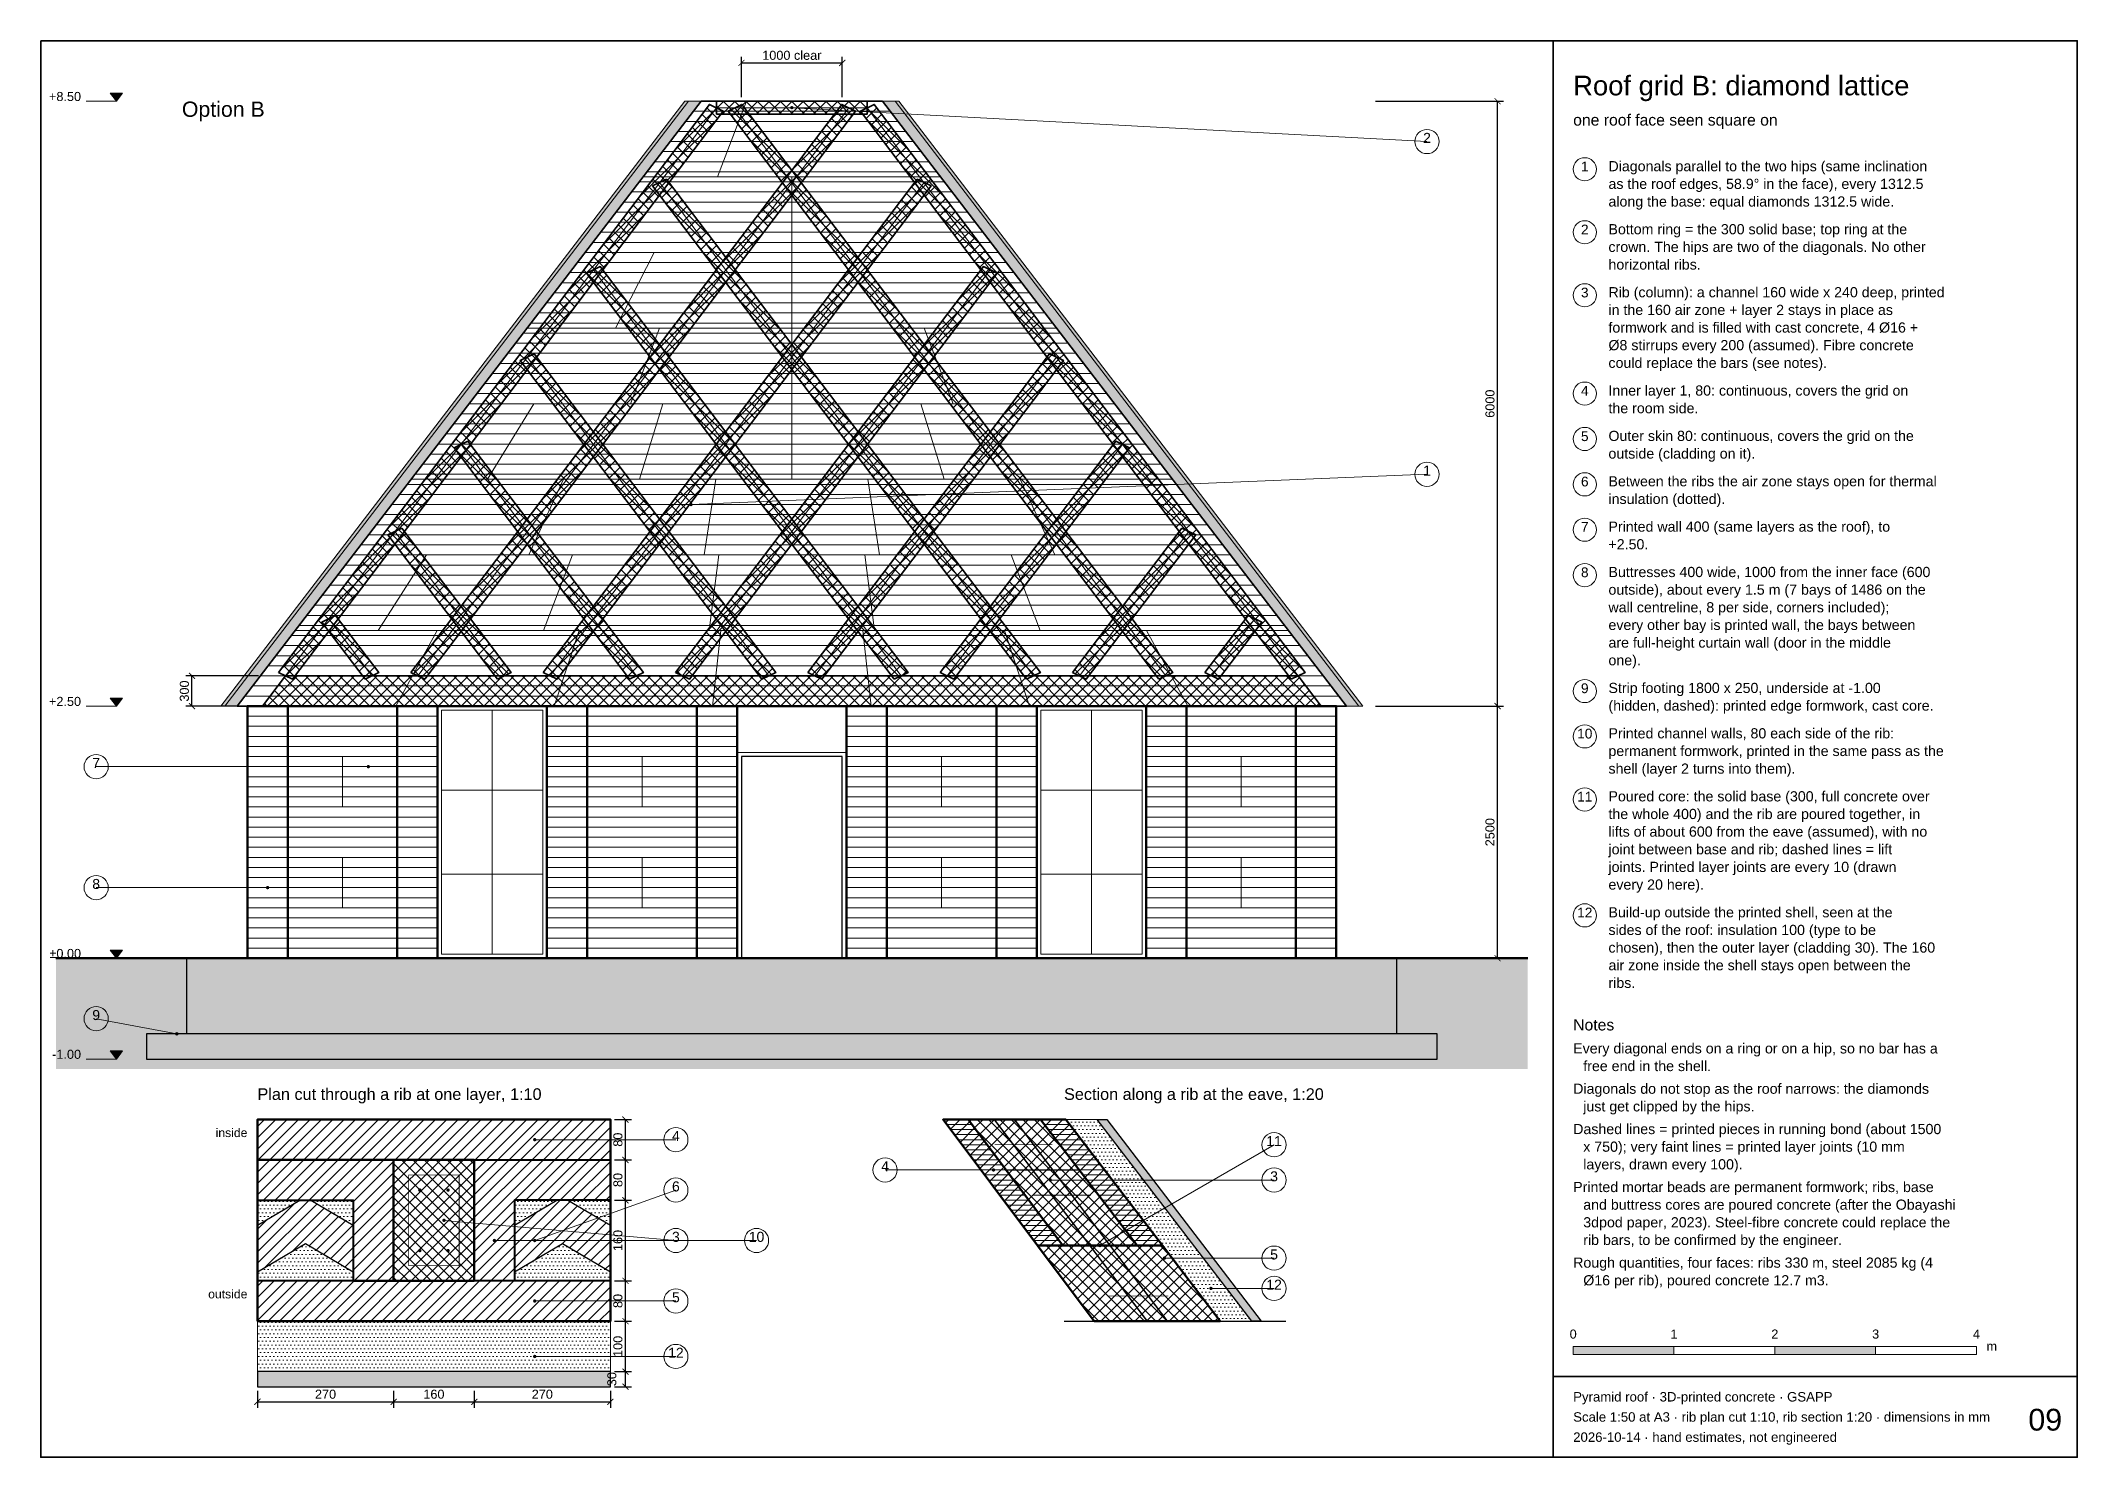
# Paper-space layout 'A3 sheet' of a CAD drawing. Header units: millimetres. Extents: x 8 to 412, y 8 to 289.
# The model-space entities are those that its viewports show. They can reach past a viewport. Long polylines and large blocks are cut down to what shows.
import ezdxf
from ezdxf.enums import TextEntityAlignment as Align

# ---------------------------------------------------------------- set-up
doc = ezdxf.new("R2010")
doc.units = ezdxf.units.MM
doc.linetypes.add('DASHED', pattern=[1.524, 1.27, -0.254])
for name, color, linetype, lineweight in [('ANNOTATION', 4, 'CONTINUOUS', 18), ('BACKGROUND', 9, 'CONTINUOUS', 13), ('CLADDING', 7, 'Continuous', 9), ('DIMS', 3, 'CONTINUOUS', 18), ('HATCH-CAST', 7, 'CONTINUOUS', 9), ('HATCH-EARTH', 8, 'CONTINUOUS', 9), ('HATCH-INSULATION', 7, 'Continuous', 9), ('HATCH-PRINTED', 7, 'CONTINUOUS', 9), ('HIDDEN-AXIS', 8, 'DASHED', 18), ('LINES', 7, 'CONTINUOUS', 25), ('OUTLINE-CUT', 7, 'CONTINUOUS', 50), ('OUTLINE-FINE', 7, 'CONTINUOUS', 25), ('PRINT-LAYERS', 7, 'CONTINUOUS', 9), ('PRINTED-BEAD', 7, 'CONTINUOUS', 25), ('REBAR', 1, 'CONTINUOUS', 0), ('TEXT', 7, 'CONTINUOUS', 18), ('TITLEBLOCK', 7, 'CONTINUOUS', 18)]:
    doc.layers.add(name, color=color, linetype=linetype, lineweight=lineweight)
doc.styles.get("Standard").update_dxf_attribs({"font": 'arial.ttf'})
doc.dimstyles.new('PYR-1-50', dxfattribs={"dimscale": 50, "dimtxt": 1.8, "dimasz": 1.2, "dimexe": 1.2, "dimexo": 0.8, "dimgap": 0.6, "dimtad": 1, "dimdec": 0, "dimtxsty": 'Standard', "dimblk": 'ARCHTICK', "dimcen": 2.5, "dimclrd": 3, "dimclre": 3, "dimclrt": 7, "dimazin": 3, "dimtfac": 1, "dimtmove": 0, "dimatfit": 3})

psp = doc.layouts.new('A3 sheet')

# ---------------------------------------------------------------- texts
at = {"layer": 'TITLEBLOCK'}
for s, height, p in [('Roof grid B: diamond lattice', 3.888, (312, 277)), ('one roof face seen square on', 2.232, (312, 271.5)), ('Diagonals parallel to the two hips (same inclination', 2.016, (319, 262.5)), ('as the roof edges, 58.9° in the face), every 1312.5', 2.016, (319, 259)), ('along the base: equal diamonds 1312.5 wide.', 2.016, (319, 255.5)), ('Bottom ring = the 300 solid base; top ring at the', 2.016, (319, 250)), ('crown. The hips are two of the diagonals. No other', 2.016, (319, 246.5)), ('horizontal ribs.', 2.016, (319, 243)), ('Rib (column): a channel 160 wide x 240 deep, printed', 2.016, (319, 237.5)), ('in the 160 air zone + layer 2 stays in place as', 2.016, (319, 234)), ('formwork and is filled with cast concrete, 4 Ø16 +', 2.016, (319, 230.5)), ('Ø8 stirrups every 200 (assumed). Fibre concrete', 2.016, (319, 227)), ('could replace the bars (see notes).', 2.016, (319, 223.5)), ('Inner layer 1, 80: continuous, covers the grid on', 2.016, (319, 218)), ('the room side.', 2.016, (319, 214.5)), ('Outer skin 80: continuous, covers the grid on the', 2.016, (319, 209)), ('outside (cladding on it).', 2.016, (319, 205.5)), ('Between the ribs the air zone stays open for thermal', 2.016, (319, 200)), ('insulation (dotted).', 2.016, (319, 196.5)), ('+2.50.', 2.016, (319, 187.5)), ('Printed wall 400 (same layers as the roof), to', 2.016, (319, 191)), ('Buttresses 400 wide, 1000 from the inner face (600', 2.016, (319, 182)), ('outside), about every 1.5 m (7 bays of 1486 on the', 2.016, (319, 178.5)), ('wall centreline, 8 per side, corners included);', 2.016, (319, 175)), ('every other bay is printed wall, the bays between', 2.016, (319, 171.5)), ('are full-height curtain wall (door in the middle', 2.016, (319, 168)), ('one).', 2.016, (319, 164.5)), ('Strip footing 1800 x 250, underside at -1.00', 2.016, (319, 159)), ('(hidden, dashed): printed edge formwork, cast core.', 2.016, (319, 155.5)), ('Printed channel walls, 80 each side of the rib:', 2.016, (319, 150)), ('shell (layer 2 turns into them).', 2.016, (319, 143)), ('permanent formwork, printed in the same pass as the', 2.016, (319, 146.5)), ('Poured core: the solid base (300, full concrete over', 2.016, (319, 137.5)), ('the whole 400) and the rib are poured together, in', 2.016, (319, 134)), ('joint between base and rib; dashed lines = lift', 2.016, (319, 127)), ('lifts of about 600 from the eave (assumed), with no', 2.016, (319, 130.5)), ('joints. Printed layer joints are every 10 (drawn', 2.016, (319, 123.5)), ('every 20 here).', 2.016, (319, 120)), ('Build-up outside the printed shell, seen at the', 2.016, (319, 114.5)), ('sides of the roof: insulation 100 (type to be', 2.016, (319, 111)), ('chosen), then the outer layer (cladding 30). The 160', 2.016, (319, 107.5)), ('air zone inside the shell stays open between the', 2.016, (319, 104)), ('ribs.', 2.016, (319, 100.5)), ('Notes', 2.232, (312, 92)), ('Every diagonal ends on a ring or on a hip, so no bar has a', 2.016, (312, 87.5)), ('free end in the shell.', 2.016, (314, 84)), ('Diagonals do not stop as the roof narrows: the diamonds', 2.016, (312, 79.5)), ('just get clipped by the hips.', 2.016, (314, 76)), ('Dashed lines = printed pieces in running bond (about 1500', 2.016, (312, 71.5)), ('x 750); very faint lines = printed layer joints (10 mm', 2.016, (314, 68)), ('layers, drawn every 100).', 2.016, (314, 64.5)), ('Printed mortar beads are permanent formwork; ribs, base', 2.016, (312, 60)), ('and buttress cores are poured concrete (after the Obayashi', 2.016, (314, 56.5)), ('3dpod paper, 2023). Steel-fibre concrete could replace the', 2.016, (314, 53)), ('rib bars, to be confirmed by the engineer.', 2.016, (314, 49.5)), ('Rough quantities, four faces: ribs 330 m, steel 2085 kg (4', 2.016, (312, 45)), ('Ø16 per rib), poured concrete 12.7 m3.', 2.016, (314, 41.5)), ('m', 1.8, (394, 28.6)), ('Pyramid roof · 3D-printed concrete · GSAPP', 1.872, (312, 18.5)), ('Scale 1:50 at A3 · rib plan cut 1:10, rib section 1:20 · dimensions in mm', 1.872, (312, 14.5)), ('2026-10-14 · hand estimates, not engineered', 1.872, (312, 10.5))]:
    psp.add_text(s, height=height, dxfattribs=at).set_placement(p, align=Align.BOTTOM_LEFT)
for s, height, p in [('1', 1.94, (314.3, 262.5)), ('2', 1.94, (314.3, 250)), ('3', 1.94, (314.3, 237.5)), ('4', 1.94, (314.3, 218)), ('5', 1.94, (314.3, 209)), ('6', 1.94, (314.3, 200)), ('7', 1.94, (314.3, 191)), ('8', 1.94, (314.3, 182)), ('9', 1.94, (314.3, 159)), ('10', 1.944, (314.3, 150)), ('11', 1.944, (314.3, 137.5)), ('12', 1.944, (314.3, 114.5)), ('0', 1.8, (312, 31)), ('1', 1.8, (332, 31)), ('2', 1.8, (352, 31)), ('3', 1.8, (372, 31)), ('4', 1.8, (392, 31))]:
    psp.add_text(s, height=height, dxfattribs=at).set_placement(p, align=Align.BOTTOM_CENTER)
psp.add_text('09', height=4.32, dxfattribs=at).set_placement((409, 12), align=Align.BOTTOM_RIGHT)

msp = doc.modelspace()

# ---------------------------------------------------------------- texts
at = {"layer": 'ANNOTATION', "ltscale": 50}
for s, p in [('+8.50', (-7050, 5975)), ('+2.50', (-7050, -25)), ('±0.00', (-7050, -2525)), ('-1.00', (-7050, -3525))]:
    msp.add_text(s, height=90, dxfattribs=at).set_placement(p, align=Align.BOTTOM_RIGHT)
for s, height, p in [('2', 99.4, (6300, 5556.8)), ('1', 99.4, (6300, 2256.8)), ('7', 99.4, (-6900, -643.2)), ('8', 99.4, (-6900, -1843.2)), ('9', 99.4, (-6900, -3143.2)), ('4', 99.4, (-1150, -4343.2)), ('11', 99.36, (4783.3, -4393.2)), ('4', 99.4, (925, -4643.2)), ('3', 99.4, (4783.3, -4743.2)), ('6', 99.4, (-1150, -4843.2)), ('3', 99.4, (-1150, -5343.2)), ('10', 99.36, (-350, -5343.2)), ('5', 99.4, (4783.3, -5518.2)), ('5', 99.4, (-1150, -5943.2)), ('12', 99.36, (4783.3, -5818.2)), ('12', 99.36, (-1150, -6493.2))]:
    msp.add_text(s, height=height, dxfattribs=at).set_placement(p, align=Align.BOTTOM_CENTER)
at = {"layer": 'TEXT', "ltscale": 50}
for s, height, p in [('Option B', 151.2, (-6050, 5800)), ('Plan cut through a rib at one layer, 1:10', 115.2, (-5300, -3940)), ('Section along a rib at the eave, 1:20', 115.2, (2700, -3940))]:
    msp.add_text(s, height=height, dxfattribs=at).set_placement(p, align=Align.BOTTOM_LEFT)
for s, p in [('inside', (-5400, -4300)), ('outside', (-5400, -5900))]:
    msp.add_text(s, height=86.4, dxfattribs=at).set_placement(p, align=Align.BOTTOM_RIGHT)

# ---------------------------------------------------------------- blocks, each defined once
blk = doc.blocks.new('_ARCHTICK')
at = {"color": 0, "linetype": 'BYBLOCK', "const_width": 0.15}
blk.add_lwpolyline([(-0.5, -0.5), (0.5, 0.5)], dxfattribs=at)

# ---------------------------------------------------------------- dimensions: what is measured, and where the dimension line sits
at = {"layer": 'DIMS'}
msp.add_linear_dim(base=(-500, 6380), p1=(-500, 6000), p2=(500, 6000), text='<> clear', dimstyle='PYR-1-50', dxfattribs=at).render()
for base, p1, p2 in [((7000, 0), (5750, 0), (5750, 6000)), ((-5950, 0), (-5250, 0), (-5250, 300)), ((7000, -2500), (6100, -2500), (6100, 0))]:
    msp.add_linear_dim(base=base, p1=p1, p2=p2, angle=90, dimstyle='PYR-1-50', dxfattribs=at).render()
for base, p1, p2 in [((-1650, -4500), (-1800, -4500), (-1800, -4100)), ((-1650, -4900), (-1800, -4900), (-1800, -4500)), ((-1650, -5700), (-1800, -5700), (-1800, -4900)), ((-1650, -6100), (-1800, -6100), (-1800, -5700)), ((-1650, -6600), (-1800, -6600), (-1800, -6100)), ((-1650, -6750), (-1800, -6750), (-1800, -6600))]:
    msp.add_linear_dim(base=base, p1=p1, p2=p2, angle=90, dimstyle='PYR-1-50', override={"dimlfac": 0.2}, dxfattribs=at).render()
for base, p1, p2 in [((-5300, -6900), (-5300, -6750), (-3950, -6750)), ((-3950, -6900), (-3950, -6750), (-3150, -6750)), ((-3150, -6900), (-3150, -6750), (-1800, -6750))]:
    msp.add_linear_dim(base=base, p1=p1, p2=p2, dimstyle='PYR-1-50', override={"dimlfac": 0.2}, dxfattribs=at).render()

# ---------------------------------------------------------------- hatches: boundary and pattern name
at = {"layer": 'ANNOTATION', "ltscale": 50}
h = msp.add_hatch(color=7, dxfattribs=at)
h.dxf.hatch_style = 1
h.paths.add_polyline_path([(-6640, 6080), (-6700, 6000), (-6760, 6080)])
h = msp.add_hatch(color=7, dxfattribs=at)
h.dxf.hatch_style = 1
edge = h.paths.add_edge_path()
edge.add_arc((0, 5936), 17.5, 0, 360)
h = msp.add_hatch(color=7, dxfattribs=at)
h.dxf.hatch_style = 1
edge = h.paths.add_edge_path()
edge.add_arc((-1000, 2000), 17.5, 0, 360)
h = msp.add_hatch(color=7, dxfattribs=at)
h.dxf.hatch_style = 1
h.paths.add_polyline_path([(-6640, 80), (-6700, 0), (-6760, 80)])
h = msp.add_hatch(color=7, dxfattribs=at)
h.dxf.hatch_style = 1
edge = h.paths.add_edge_path()
edge.add_arc((-4200, -600), 17.5, 0, 360)
h = msp.add_hatch(color=7, dxfattribs=at)
h.dxf.hatch_style = 1
edge = h.paths.add_edge_path()
edge.add_arc((-5200, -1800), 17.5, 0, 360)
h = msp.add_hatch(color=7, dxfattribs=at)
h.dxf.hatch_style = 1
h.paths.add_polyline_path([(-6640, -2420), (-6700, -2500), (-6760, -2420)])
h = msp.add_hatch(color=7, dxfattribs=at)
h.dxf.hatch_style = 1
h.paths.add_polyline_path([(-6640, -3420), (-6700, -3500), (-6760, -3420)])
h = msp.add_hatch(color=7, dxfattribs=at)
h.dxf.hatch_style = 1
edge = h.paths.add_edge_path()
edge.add_arc((-6100, -3250), 17.5, 0, 360)
h = msp.add_hatch(color=7, dxfattribs=at)
h.dxf.hatch_style = 1
edge = h.paths.add_edge_path()
edge.add_arc((-2550, -4300), 17.5, 0, 360)
h = msp.add_hatch(color=7, dxfattribs=at)
h.dxf.hatch_style = 1
edge = h.paths.add_edge_path()
edge.add_arc((2000, -4600), 17.5, 0, 360)
h = msp.add_hatch(color=7, dxfattribs=at)
h.dxf.hatch_style = 1
edge = h.paths.add_edge_path()
edge.add_arc((2563.3, -4700), 17.5, 0, 360)
h = msp.add_hatch(color=7, dxfattribs=at)
h.dxf.hatch_style = 1
edge = h.paths.add_edge_path()
edge.add_arc((-3450, -5100), 17.5, 0, 360)
h = msp.add_hatch(color=7, dxfattribs=at)
h.dxf.hatch_style = 1
edge = h.paths.add_edge_path()
edge.add_arc((-2950, -5300), 17.5, 0, 360)
h = msp.add_hatch(color=7, dxfattribs=at)
h.dxf.hatch_style = 1
edge = h.paths.add_edge_path()
edge.add_arc((-2550, -5300), 17.5, 0, 360)
h = msp.add_hatch(color=7, dxfattribs=at)
h.dxf.hatch_style = 1
edge = h.paths.add_edge_path()
edge.add_arc((3056.2, -5350), 17.5, 0, 360)
h = msp.add_hatch(color=7, dxfattribs=at)
h.dxf.hatch_style = 1
edge = h.paths.add_edge_path()
edge.add_arc((3695.8, -5475), 17.5, 0, 360)
h = msp.add_hatch(color=7, dxfattribs=at)
h.dxf.hatch_style = 1
edge = h.paths.add_edge_path()
edge.add_arc((4157.1, -5775), 17.5, 0, 360)
h = msp.add_hatch(color=7, dxfattribs=at)
h.dxf.hatch_style = 1
edge = h.paths.add_edge_path()
edge.add_arc((-2550, -5900), 17.5, 0, 360)
h = msp.add_hatch(color=7, dxfattribs=at)
h.dxf.hatch_style = 1
edge = h.paths.add_edge_path()
edge.add_arc((-2550, -6450), 17.5, 0, 360)
at = {"layer": 'CLADDING', "ltscale": 50}
h = msp.add_hatch(color=7, dxfattribs=at)
h.dxf.hatch_style = 1
h.paths.add_polyline_path([(-5662.5, 0), (-1062.5, 6000), (-1025, 6000), (-5625, 0)])
h = msp.add_hatch(color=7, dxfattribs=at)
h.dxf.hatch_style = 1
h.paths.add_polyline_path([(5625, 0), (1025, 6000), (1062.5, 6000), (5662.5, 0)])
h = msp.add_hatch(color=7, dxfattribs=at)
h.dxf.hatch_style = 1
h.paths.add_polyline_path([(4562.5, -6100), (3029.2, -4100), (3122.9, -4100), (4656.2, -6100)])
h = msp.add_hatch(color=7, dxfattribs=at)
h.dxf.hatch_style = 1
h.paths.add_polyline_path([(-1800, -6600), (-1800, -6750), (-5300, -6750), (-5300, -6600)])
at = {"layer": 'HATCH-CAST', "ltscale": 50}
h = msp.add_hatch(dxfattribs=at)
h.set_pattern_fill('ANSI37', scale=25.197)
h.paths.add_polyline_path([(-4929, 300), (-5022.5, 300), (-5091, 333), (-817, 5969), (-748.5, 5936), (-748.5, 5872), (-703.6, 5872), (-1219, 5192.3), (-1244, 5225.3), (-1381, 5159.3), (-1312.5, 5069.1), (-1875.3, 4326.9), (-1900.3, 4359.9), (-2037.2, 4294), (-1968.8, 4203.7), (-2531.5, 3461.5), (-2556.5, 3494.5), (-2693.5, 3428.6), (-2625, 3338.3), (-3187.8, 2596.2), (-3212.8, 2629.1), (-3349.7, 2563.2), (-3281.2, 2472.9), (-3844, 1730.8), (-3869, 1763.7), (-4006, 1697.8), (-3937.5, 1607.5), (-4500.3, 865.4), (-4525.3, 898.4), (-4662.2, 832.4), (-4593.8, 742.1)])
h = msp.add_hatch(dxfattribs=at)
h.set_pattern_fill('ANSI37', scale=25.197)
h.paths.add_polyline_path([(748.5, 6000), (748.5, 5872), (-748.5, 5872), (-748.5, 6000)])
h = msp.add_hatch(dxfattribs=at)
h.set_pattern_fill('ANSI37', scale=25.197)
h.paths.add_polyline_path([(-608.9, 5872), (-422, 5872), (656.2, 4450.2), (562.8, 4326.9)])
h = msp.add_hatch(dxfattribs=at)
h.set_pattern_fill('ANSI37', scale=25.197)
h.paths.add_polyline_path([(422, 5872), (608.9, 5872), (93.5, 5192.3), (0, 5315.6)])
h = msp.add_hatch(dxfattribs=at)
h.set_pattern_fill('ANSI37', scale=25.197)
h.paths.add_polyline_path([(2625, 3338.3), (2693.5, 3428.6), (2556.5, 3494.5), (2531.5, 3461.5), (1968.8, 4203.7), (2037.2, 4294), (1900.3, 4359.9), (1875.3, 4326.9), (1312.5, 5069.1), (1381, 5159.3), (1244, 5225.3), (1219, 5192.3), (703.6, 5872), (748.5, 5872), (748.5, 5936), (817, 5969), (5091, 333), (5022.5, 300), (4929, 300), (4593.8, 742.1), (4662.2, 832.4), (4525.3, 898.4), (4500.3, 865.4), (3937.5, 1607.5), (4006, 1697.8), (3869, 1763.7), (3844, 1730.8), (3281.2, 2472.9), (3349.7, 2563.2), (3212.8, 2629.1), (3187.8, 2596.2)])
h = msp.add_hatch(dxfattribs=at)
h.set_pattern_fill('ANSI37', scale=25.197)
h.paths.add_polyline_path([(-1244, 5225.3), (656.2, 2719.4), (562.8, 2596.2), (-1381, 5159.3)])
h = msp.add_hatch(dxfattribs=at)
h.set_pattern_fill('ANSI37', scale=25.197)
h.paths.add_polyline_path([(-93.5, 5192.3), (0, 5069.1), (-562.8, 4326.9), (-656.3, 4450.2)])
h = msp.add_hatch(dxfattribs=at)
h.set_pattern_fill('ANSI37', scale=25.197)
h.paths.add_polyline_path([(93.5, 3461.5), (0, 3584.8), (1244, 5225.3), (1381, 5159.3)])
h = msp.add_hatch(dxfattribs=at)
h.set_pattern_fill('ANSI37', scale=25.197)
h.paths.add_polyline_path([(562.8, 865.4), (-2037.2, 4294), (-1900.3, 4359.9), (656.2, 988.6)])
h = msp.add_hatch(dxfattribs=at)
h.set_pattern_fill('ANSI37', scale=25.197)
h.paths.add_polyline_path([(-749.7, 4326.9), (-656.3, 4203.7), (-1219, 3461.5), (-1312.5, 3584.8)])
h = msp.add_hatch(dxfattribs=at)
h.set_pattern_fill('ANSI37', scale=25.197)
h.paths.add_polyline_path([(1900.3, 4359.9), (2037.2, 4294), (93.5, 1730.8), (0, 1854)])
h = msp.add_hatch(dxfattribs=at)
h.set_pattern_fill('ANSI37', scale=25.197)
h.paths.add_polyline_path([(1219, 3461.5), (656.2, 4203.7), (749.7, 4326.9), (1312.5, 3584.8)])
h = msp.add_hatch(dxfattribs=at)
h.set_pattern_fill('ANSI37', scale=25.197)
h.paths.add_polyline_path([(-159, 333), (-227.5, 300), (-321, 300), (-2693.5, 3428.6), (-2556.5, 3494.5)])
h = msp.add_hatch(dxfattribs=at)
h.set_pattern_fill('ANSI37', scale=25.197)
h.paths.add_polyline_path([(-1406, 3461.5), (-1312.5, 3338.3), (-1875.3, 2596.2), (-1968.8, 2719.4)])
h = msp.add_hatch(dxfattribs=at)
h.set_pattern_fill('ANSI37', scale=25.197)
h.paths.add_polyline_path([(-562.8, 2596.2), (-656.3, 2719.4), (-93.5, 3461.5), (0, 3338.3)])
h = msp.add_hatch(dxfattribs=at)
h.set_pattern_fill('ANSI37', scale=25.197)
h.paths.add_polyline_path([(159, 333), (2556.5, 3494.5), (2693.5, 3428.6), (321, 300), (227.5, 300)])
h = msp.add_hatch(dxfattribs=at)
h.set_pattern_fill('ANSI37', scale=25.197)
h.paths.add_polyline_path([(1875.3, 2596.2), (1312.5, 3338.3), (1406, 3461.5), (1968.8, 2719.4)])
h = msp.add_hatch(dxfattribs=at)
h.set_pattern_fill('ANSI37', scale=25.197)
h.paths.add_polyline_path([(-3349.7, 2563.2), (-3212.8, 2629.1), (-1471.5, 333), (-1540, 300), (-1633.5, 300)])
h = msp.add_hatch(dxfattribs=at)
h.set_pattern_fill('ANSI37', scale=25.197)
h.paths.add_polyline_path([(3349.7, 2563.2), (1633.5, 300), (1540, 300), (1471.5, 333), (3212.8, 2629.1)])
h = msp.add_hatch(dxfattribs=at)
h.set_pattern_fill('ANSI37', scale=25.197)
h.paths.add_polyline_path([(-2062.2, 2596.2), (-1968.8, 2472.9), (-2531.5, 1730.8), (-2625, 1854)])
h = msp.add_hatch(dxfattribs=at)
h.set_pattern_fill('ANSI37', scale=25.197)
h.paths.add_polyline_path([(-1219, 1730.8), (-1312.5, 1854), (-749.7, 2596.2), (-656.3, 2472.9)])
h = msp.add_hatch(dxfattribs=at)
h.set_pattern_fill('ANSI37', scale=25.197)
h.paths.add_polyline_path([(749.7, 2596.2), (1312.5, 1854), (1219, 1730.8), (656.2, 2472.9)])
h = msp.add_hatch(dxfattribs=at)
h.set_pattern_fill('ANSI37', scale=25.197)
h.paths.add_polyline_path([(2531.5, 1730.8), (1968.8, 2472.9), (2062.2, 2596.2), (2625, 1854)])
h = msp.add_hatch(dxfattribs=at)
h.set_pattern_fill('ANSI37', scale=25.197)
h.paths.add_polyline_path([(-2784, 333), (-2852.5, 300), (-2946, 300), (-4006, 1697.8), (-3869, 1763.7)])
h = msp.add_hatch(dxfattribs=at)
h.set_pattern_fill('ANSI37', scale=25.197)
h.paths.add_polyline_path([(-2718.5, 1730.8), (-2625, 1607.5), (-3187.8, 865.4), (-3281.2, 988.6)])
h = msp.add_hatch(dxfattribs=at)
h.set_pattern_fill('ANSI37', scale=25.197)
h.paths.add_polyline_path([(-1875.3, 865.4), (-1968.8, 988.6), (-1406, 1730.8), (-1312.5, 1607.5)])
h = msp.add_hatch(dxfattribs=at)
h.set_pattern_fill('ANSI37', scale=25.197)
h.paths.add_polyline_path([(-93.5, 1730.8), (0, 1607.5), (-562.8, 865.4), (-656.3, 988.6)])
h = msp.add_hatch(dxfattribs=at)
h.set_pattern_fill('ANSI37', scale=25.197)
h.paths.add_polyline_path([(1406, 1730.8), (1968.8, 988.6), (1875.3, 865.4), (1312.5, 1607.5)])
h = msp.add_hatch(dxfattribs=at)
h.set_pattern_fill('ANSI37', scale=25.197)
h.paths.add_polyline_path([(3187.8, 865.4), (2625, 1607.5), (2718.5, 1730.8), (3281.2, 988.6)])
h = msp.add_hatch(dxfattribs=at)
h.set_pattern_fill('ANSI37', scale=25.197)
h.paths.add_polyline_path([(2784, 333), (3869, 1763.7), (4006, 1697.8), (2946, 300), (2852.5, 300)])
h = msp.add_hatch(dxfattribs=at)
h.set_pattern_fill('ANSI37', scale=25.197)
h.paths.add_polyline_path([(-4662.2, 832.4), (-4525.3, 898.4), (-4096.5, 333), (-4165, 300), (-4258.5, 300)])
h = msp.add_hatch(dxfattribs=at)
h.set_pattern_fill('ANSI37', scale=25.197)
h.paths.add_polyline_path([(-3281.2, 742.1), (-3616.5, 300), (-3710, 300), (-3778.5, 333), (-3374.7, 865.4)])
h = msp.add_hatch(dxfattribs=at)
h.set_pattern_fill('ANSI37', scale=25.197)
h.paths.add_polyline_path([(-2466, 333), (-2062.2, 865.4), (-1968.8, 742.1), (-2304, 300), (-2397.5, 300)])
h = msp.add_hatch(dxfattribs=at)
h.set_pattern_fill('ANSI37', scale=25.197)
h.paths.add_polyline_path([(-656.3, 742.1), (-991.5, 300), (-1085, 300), (-1153.5, 333), (-749.7, 865.4)])
h = msp.add_hatch(dxfattribs=at)
h.set_pattern_fill('ANSI37', scale=25.197)
h.paths.add_polyline_path([(656.2, 742.1), (749.7, 865.4), (1153.5, 333), (1085, 300), (991.5, 300)])
h = msp.add_hatch(dxfattribs=at)
h.set_pattern_fill('ANSI37', scale=25.197)
h.paths.add_polyline_path([(2466, 333), (2397.5, 300), (2304, 300), (1968.8, 742.1), (2062.2, 865.4)])
h = msp.add_hatch(dxfattribs=at)
h.set_pattern_fill('ANSI37', scale=25.197)
h.paths.add_polyline_path([(3281.2, 742.1), (3374.7, 865.4), (3778.5, 333), (3710, 300), (3616.5, 300)])
h = msp.add_hatch(dxfattribs=at)
h.set_pattern_fill('ANSI37', scale=25.197)
h.paths.add_polyline_path([(4662.2, 832.4), (4258.5, 300), (4165, 300), (4096.5, 333), (4525.3, 898.4)])
h = msp.add_hatch(dxfattribs=at)
h.set_pattern_fill('ANSI37', scale=25.197)
h.paths.add_polyline_path([(5250, 0), (-5250, 0), (-5022.5, 300), (5022.5, 300)])
h = msp.add_hatch(dxfattribs=at)
h.set_pattern_fill('ANSI37', scale=25.197)
h.paths.add_polyline_path([(1750, -4100), (2466.7, -4100), (3425, -5350), (2687.5, -5350)])
h = msp.add_hatch(dxfattribs=at)
h.set_pattern_fill('ANSI37', scale=25.197)
h.paths.add_polyline_path([(-3950, -4500), (-3150, -4500), (-3150, -5700), (-3950, -5700)])
h = msp.add_hatch(dxfattribs=at)
h.set_pattern_fill('ANSI37', scale=25.197)
h.paths.add_polyline_path([(2687.5, -5350), (3425, -5350), (3675, -5350), (4250, -6100), (3000, -6100), (2437.5, -5350)])
at = {"layer": 'HATCH-EARTH', "ltscale": 50}
h = msp.add_hatch(dxfattribs=at)
h.set_pattern_fill('EARTH', scale=37.795)
h.paths.add_polyline_path([(-7300, -3600), (-7300, -2500), (-5400, -2500), (-5000, -2500), (-3914.3, -2500), (-3514.3, -2500), (-2428.6, -2500), (-2028.6, -2500), (-942.9, -2500), (-542.9, -2500), (-500, -2500), (500, -2500), (542.9, -2500), (942.9, -2500), (2028.6, -2500), (2428.6, -2500), (3514.3, -2500), (3914.3, -2500), (5000, -2500), (5400, -2500), (7300, -2500), (7300, -3600)])
at = {"layer": 'HATCH-INSULATION', "ltscale": 50}
h = msp.add_hatch(dxfattribs=at)
h.set_pattern_fill('DOTS', scale=23.622)
h.paths.add_polyline_path([(-5625, 0), (-1025, 6000), (-900, 6000), (-5500, 0)])
h = msp.add_hatch(dxfattribs=at)
h.set_pattern_fill('DOTS', scale=23.622)
h.paths.add_polyline_path([(5500, 0), (900, 6000), (1025, 6000), (5625, 0)])
h = msp.add_hatch(dxfattribs=at)
h.set_pattern_fill('DOTS', scale=23.622)
h.paths.add_polyline_path([(4250, -6100), (2716.7, -4100), (3029.2, -4100), (4562.5, -6100)])
h = msp.add_hatch(dxfattribs=at)
h.set_pattern_fill('DOTS', scale=23.622)
h.paths.add_polyline_path([(-5300, -4900), (-4879.8, -4900), (-5300, -5149)])
h = msp.add_hatch(dxfattribs=at)
h.set_pattern_fill('DOTS', scale=23.622)
h.paths.add_polyline_path([(-4350, -5149), (-4770.2, -4900), (-4350, -4900)])
h = msp.add_hatch(dxfattribs=at)
h.set_pattern_fill('DOTS', scale=23.622)
h.paths.add_polyline_path([(-2750, -4900), (-2329.8, -4900), (-2750, -5149)])
h = msp.add_hatch(dxfattribs=at)
h.set_pattern_fill('DOTS', scale=23.622)
h.paths.add_polyline_path([(-1800, -4900), (-1800, -5149), (-2220.2, -4900)])
h = msp.add_hatch(dxfattribs=at)
h.set_pattern_fill('DOTS', scale=23.622)
h.paths.add_polyline_path([(-5300, -5700), (-5300, -5614), (-4825, -5332.5), (-4350, -5614), (-4350, -5700)])
h = msp.add_hatch(dxfattribs=at)
h.set_pattern_fill('DOTS', scale=23.622)
h.paths.add_polyline_path([(-1800, -5700), (-2750, -5700), (-2750, -5614), (-2275, -5332.5), (-1800, -5614)])
h = msp.add_hatch(dxfattribs=at)
h.set_pattern_fill('DOTS', scale=23.622)
h.paths.add_polyline_path([(-1800, -6100), (-1800, -6600), (-5300, -6600), (-5300, -6100)])
at = {"layer": 'HATCH-PRINTED', "ltscale": 50}
h = msp.add_hatch(dxfattribs=at)
h.set_pattern_fill('ANSI31', scale=25.197)
h.paths.add_polyline_path([(-1800, -4100), (-1800, -4500), (-3150, -4500), (-3950, -4500), (-5300, -4500), (-5300, -4100)])
h = msp.add_hatch(dxfattribs=at)
h.set_pattern_fill('ANSI31', scale=25.197)
h.paths.add_polyline_path([(2437.5, -5350), (1500, -4100), (1750, -4100), (2687.5, -5350)])
h = msp.add_hatch(dxfattribs=at)
h.set_pattern_fill('ANSI31', scale=25.197)
h.paths.add_polyline_path([(3675, -5350), (3425, -5350), (2466.7, -4100), (2716.7, -4100)])
h = msp.add_hatch(dxfattribs=at)
h.set_pattern_fill('ANSI31', scale=25.197)
h.paths.add_polyline_path([(-3950, -4500), (-3950, -5700), (-4350, -5700), (-4350, -4900), (-5300, -4900), (-5300, -4500)])
h = msp.add_hatch(dxfattribs=at)
h.set_pattern_fill('ANSI31', scale=25.197)
h.paths.add_polyline_path([(-2750, -4900), (-2750, -5700), (-3150, -5700), (-3150, -4500), (-1800, -4500), (-1800, -4900)])
h = msp.add_hatch(dxfattribs=at)
h.set_pattern_fill('ANSI31', scale=25.197)
h.paths.add_polyline_path([(-4879.8, -4900), (-4770.2, -4900), (-4350, -5149), (-4350, -5614), (-4825, -5332.5), (-5300, -5614), (-5300, -5149)])
h = msp.add_hatch(dxfattribs=at)
h.set_pattern_fill('ANSI31', scale=25.197)
h.paths.add_polyline_path([(-2750, -5149), (-2329.8, -4900), (-2220.2, -4900), (-1800, -5149), (-1800, -5614), (-2275, -5332.5), (-2750, -5614)])
h = msp.add_hatch(dxfattribs=at)
h.set_pattern_fill('ANSI31', scale=25.197)
h.paths.add_polyline_path([(-4350, -5700), (-3950, -5700), (-3150, -5700), (-2750, -5700), (-1800, -5700), (-1800, -6100), (-5300, -6100), (-5300, -5700)])
at = {"layer": 'REBAR', "ltscale": 50}
h = msp.add_hatch(color=7, dxfattribs=at)
h.dxf.hatch_style = 1
edge = h.paths.add_edge_path()
edge.add_arc((-3690, -4800), 17.5, 0, 360)
h = msp.add_hatch(color=7, dxfattribs=at)
h.dxf.hatch_style = 1
edge = h.paths.add_edge_path()
edge.add_arc((-3410, -4800), 17.5, 0, 360)
h = msp.add_hatch(color=7, dxfattribs=at)
h.dxf.hatch_style = 1
edge = h.paths.add_edge_path()
edge.add_arc((-3690, -5400), 17.5, 0, 360)
h = msp.add_hatch(color=7, dxfattribs=at)
h.dxf.hatch_style = 1
edge = h.paths.add_edge_path()
edge.add_arc((-3410, -5400), 17.5, 0, 360)

# ---------------------------------------------------------------- linework, layer by layer
at = {"layer": 'ANNOTATION', "lineweight": 9, "ltscale": 50}
for points in [[(-6700, 6000), (-6640, 6080), (-6760, 6080)], [(-6700, 0), (-6640, 80), (-6760, 80)], [(-6700, -2500), (-6640, -2420), (-6760, -2420)], [(-6700, -3500), (-6640, -3420), (-6760, -3420)]]:
    msp.add_lwpolyline(points, close=True, dxfattribs=at)
at = {"layer": 'ANNOTATION', "lineweight": 20, "ltscale": 50}
for points in [[(-6700, 6000), (-7000, 6000)], [(6300, 5600), (0, 5936)], [(6300, 2300), (-1000, 2000)], [(-6700, 0), (-7000, 0)], [(-6900, -600), (-4200, -600)], [(-6900, -1800), (-5200, -1800)], [(-6700, -2500), (-7000, -2500)], [(-6900, -3100), (-6100, -3250)], [(-6700, -3500), (-7000, -3500)], [(-1150, -4300), (-2550, -4300)], [(4783.3, -4350), (3056.2, -5350)], [(925, -4600), (2000, -4600)], [(-1150, -4800), (-2550, -5300)], [(4783.3, -4700), (2563.3, -4700)], [(-1150, -5300), (-3450, -5100)], [(-350, -5300), (-2950, -5300)], [(4783.3, -5475), (3695.8, -5475)], [(4783.3, -5775), (4157.1, -5775)], [(-1150, -5900), (-2550, -5900)], [(-1150, -6450), (-2550, -6450)]]:
    msp.add_lwpolyline(points, dxfattribs=at)
at = {"layer": 'ANNOTATION', "lineweight": 18, "ltscale": 50}
for centre in [(6300, 5600), (6300, 2300), (-6900, -600), (-6900, -1800), (-6900, -3100), (-1150, -4300), (4783.3, -4350), (925, -4600), (4783.3, -4700), (-1150, -4800), (-1150, -5300), (-350, -5300), (4783.3, -5475), (4783.3, -5775), (-1150, -5900), (-1150, -6450)]:
    msp.add_circle(centre, 120, dxfattribs=at)
at = {"layer": 'BACKGROUND', "lineweight": 20, "ltscale": 50}
for points in [[(-2971.4, -2460), (-2971.4, -40)], [(2971.4, -2460), (2971.4, -40)]]:
    msp.add_lwpolyline(points, dxfattribs=at)
at = {"layer": 'BACKGROUND', "lineweight": 15, "ltscale": 50}
for points in [[(-3474.3, -833.3), (-2468.6, -833.3)], [(2468.6, -833.3), (3474.3, -833.3)], [(-3474.3, -1666.7), (-2468.6, -1666.7)], [(2468.6, -1666.7), (3474.3, -1666.7)]]:
    msp.add_lwpolyline(points, dxfattribs=at)
at = {"layer": 'HIDDEN-AXIS', "linetype": 'DASHED', "lineweight": 9, "ltscale": 50}
for points in [[(-737.5, 5250), (-450, 6000)], [(-1475, 5250), (1475, 5250)], [(0, 4500), (0, 5250)], [(-2050, 4500), (2050, 4500)], [(-1750, 3750), (-1366.7, 4500)], [(0, 3750), (0, 4500)], [(-2625, 3750), (2625, 3750)], [(-1600, 3000), (-1312.5, 3750)], [(0, 3000), (0, 3750)], [(1600, 3000), (1312.5, 3750)], [(-3200, 3000), (3200, 3000)], [(-3020, 2250), (-2560, 3000)], [(-1510, 2250), (-1280, 3000)], [(0, 2250), (0, 3000)], [(1510, 2250), (1280, 3000)], [(-3775, 2250), (3775, 2250)], [(-2610, 1500), (-2265, 2250)], [(-870, 1500), (-755, 2250)], [(870, 1500), (755, 2250)], [(2610, 1500), (2265, 2250)], [(-4350, 1500), (4350, 1500)], [(-4104.2, 750), (-3625, 1500)], [(-2462.5, 750), (-2175, 1500)], [(-820.8, 750), (-725, 1500)], [(820.8, 750), (725, 1500)], [(2462.5, 750), (2175, 1500)], [(-4925, 750), (4925, 750)], [(-3928.6, 0), (-3517.9, 750)], [(-2357.1, 0), (-2110.7, 750)], [(-785.7, 0), (-703.6, 750)], [(785.7, 0), (703.6, 750)], [(2357.1, 0), (2110.7, 750)], [(3928.6, 0), (3517.9, 750)], [(-5000, -500), (-3914.3, -500)], [(-4457.1, -1000), (-4457.1, -500)], [(-2028.6, -500), (-942.9, -500)], [(-1485.7, -1000), (-1485.7, -500)], [(942.9, -500), (2028.6, -500)], [(1485.7, -1000), (1485.7, -500)], [(3914.3, -500), (5000, -500)], [(4457.1, -1000), (4457.1, -500)], [(-5000, -1000), (-3914.3, -1000)], [(-2028.6, -1000), (-942.9, -1000)], [(942.9, -1000), (2028.6, -1000)], [(3914.3, -1000), (5000, -1000)], [(-5000, -1500), (-3914.3, -1500)], [(-4457.1, -2000), (-4457.1, -1500)], [(-2028.6, -1500), (-942.9, -1500)], [(-1485.7, -2000), (-1485.7, -1500)], [(942.9, -1500), (2028.6, -1500)], [(1485.7, -2000), (1485.7, -1500)], [(3914.3, -1500), (5000, -1500)], [(4457.1, -2000), (4457.1, -1500)], [(-5000, -2000), (-3914.3, -2000)], [(-2028.6, -2000), (-942.9, -2000)], [(942.9, -2000), (2028.6, -2000)], [(3914.3, -2000), (5000, -2000)]]:
    msp.add_lwpolyline(points, dxfattribs=at)
at = {"layer": 'HIDDEN-AXIS', "linetype": 'DASHED', "lineweight": 25, "ltscale": 50}
for points in [[(-6000, -3250), (-6000, -2500)], [(6000, -3250), (6000, -2500)], [(-6400, -3500), (6400, -3500), (6400, -3250), (-6400, -3250), (-6400, -3500)]]:
    msp.add_lwpolyline(points, dxfattribs=at)
at = {"layer": 'HIDDEN-AXIS', "linetype": 'DASHED', "lineweight": 30, "ltscale": 50}
msp.add_lwpolyline([(2125, -4600), (2850, -4600)], dxfattribs=at)
at = {"layer": 'LINES', "lineweight": 50, "ltscale": 50}
msp.add_lwpolyline([(-7300, -2500), (7300, -2500)], dxfattribs=at)
at = {"layer": 'LINES', "lineweight": 30, "ltscale": 50}
msp.add_lwpolyline([(2700, -6100), (4900, -6100)], dxfattribs=at)
at = {"layer": 'OUTLINE-CUT', "lineweight": 50, "ltscale": 50}
for points in [[(-5400, -2500), (5400, -2500), (5400, 0), (-5400, 0)], [(-5400, -2500), (-5000, -2500), (-5000, 0), (-5400, 0)], [(-3914.3, -2500), (-3514.3, -2500), (-3514.3, 0), (-3914.3, 0)], [(-2428.6, -2500), (-2028.6, -2500), (-2028.6, 0), (-2428.6, 0)], [(-942.9, -2500), (-542.9, -2500), (-542.9, 0), (-942.9, 0)], [(542.9, -2500), (942.9, -2500), (942.9, 0), (542.9, 0)], [(2028.6, -2500), (2428.6, -2500), (2428.6, 0), (2028.6, 0)], [(3514.3, -2500), (3914.3, -2500), (3914.3, 0), (3514.3, 0)], [(5000, -2500), (5400, -2500), (5400, 0), (5000, 0)], [(-5300, -6100), (-1800, -6100), (-1800, -4100), (-5300, -4100)], [(2437.5, -5350), (1500, -4100), (1750, -4100), (2687.5, -5350)], [(2687.5, -5350), (1750, -4100), (2466.7, -4100), (3425, -5350)], [(3425, -5350), (2466.7, -4100), (2716.7, -4100), (3675, -5350)], [(-3950, -5700), (-3150, -5700), (-3150, -4500), (-3950, -4500)], [(3000, -6100), (2437.5, -5350), (3675, -5350), (4250, -6100)]]:
    msp.add_lwpolyline(points, close=True, dxfattribs=at)
at = {"layer": 'OUTLINE-CUT', "lineweight": 40, "ltscale": 50}
for points in [[(-5300, -4500), (-1800, -4500), (-1800, -4100), (-5300, -4100)], [(-5300, -4900), (-4350, -4900), (-4350, -5700), (-3950, -5700), (-3950, -4500), (-5300, -4500)], [(-1800, -4900), (-2750, -4900), (-2750, -5700), (-3150, -5700), (-3150, -4500), (-1800, -4500)], [(-5300, -6100), (-1800, -6100), (-1800, -5700), (-5300, -5700)]]:
    msp.add_lwpolyline(points, close=True, dxfattribs=at)
at = {"layer": 'OUTLINE-FINE', "lineweight": 20, "ltscale": 50}
for points in [[(-5625, 0), (-1025, 6000), (-1062.5, 6000), (-5662.5, 0)], [(5625, 0), (1025, 6000), (1062.5, 6000), (5662.5, 0)]]:
    msp.add_lwpolyline(points, close=True, dxfattribs=at)
at = {"layer": 'OUTLINE-FINE', "lineweight": 9, "ltscale": 50}
for points in [[(-5500, 0), (-900, 6000), (-1025, 6000), (-5625, 0)], [(5500, 0), (900, 6000), (1025, 6000), (5625, 0)], [(4250, -6100), (2716.7, -4100), (3029.2, -4100), (4562.5, -6100)], [(-5300, -6600), (-1800, -6600), (-1800, -6100), (-5300, -6100)]]:
    msp.add_lwpolyline(points, close=True, dxfattribs=at)
at = {"layer": 'OUTLINE-FINE', "lineweight": 35, "ltscale": 50}
for points in [[(-5500, 0), (5500, 0), (900, 6000), (-900, 6000)], [(-5091, 333), (-817, 5969), (-680.1, 5903), (-4954, 267)], [(-3778.5, 333), (495.5, 5969), (632.4, 5903), (-3641.5, 267)], [(-748.5, 5872), (748.5, 5872), (748.5, 6000), (-748.5, 6000)], [(3641.5, 267), (-632.4, 5903), (-495.5, 5969), (3778.5, 333)], [(4954, 267), (680.1, 5903), (817, 5969), (5091, 333)], [(-2466, 333), (1244, 5225.3), (1381, 5159.3), (-2329, 267)], [(2329, 267), (-1381, 5159.3), (-1244, 5225.3), (2466, 333)], [(1016.5, 267), (-2037.2, 4294), (-1900.3, 4359.9), (1153.5, 333)], [(-1153.5, 333), (1900.3, 4359.9), (2037.2, 4294), (-1016.5, 267)], [(-296, 267), (-2693.5, 3428.6), (-2556.5, 3494.5), (-159, 333)], [(159, 333), (2556.5, 3494.5), (2693.5, 3428.6), (296, 267)], [(-1608.5, 267), (-3349.7, 2563.2), (-3212.8, 2629.1), (-1471.5, 333)], [(1471.5, 333), (3212.8, 2629.1), (3349.7, 2563.2), (1608.5, 267)], [(-2921, 267), (-4006, 1697.8), (-3869, 1763.7), (-2784, 333)], [(2784, 333), (3869, 1763.7), (4006, 1697.8), (2921, 267)], [(-4233.5, 267), (-4662.2, 832.4), (-4525.3, 898.4), (-4096.5, 333)], [(4096.5, 333), (4525.3, 898.4), (4662.2, 832.4), (4233.5, 267)], [(-5250, 0), (5250, 0), (5022.5, 300), (-5022.5, 300)], [(-3514.3, -2500), (-2428.6, -2500), (-2428.6, 0), (-3514.3, 0)], [(2428.6, -2500), (3514.3, -2500), (3514.3, 0), (2428.6, 0)]]:
    msp.add_lwpolyline(points, close=True, dxfattribs=at)
at = {"layer": 'OUTLINE-FINE', "lineweight": 15, "ltscale": 50}
for points in [[(-3474.3, -2460), (-2468.6, -2460), (-2468.6, -40), (-3474.3, -40)], [(2468.6, -2460), (3474.3, -2460), (3474.3, -40), (2468.6, -40)], [(-540, -2500), (540, -2500), (540, -460), (-540, -460)]]:
    msp.add_lwpolyline(points, close=True, dxfattribs=at)
at = {"layer": 'OUTLINE-FINE', "lineweight": 30, "ltscale": 50}
for points in [[(-500, -2500), (500, -2500), (500, -500), (-500, -500)], [(4562.5, -6100), (3029.2, -4100), (3122.9, -4100), (4656.2, -6100)], [(-5300, -6750), (-1800, -6750), (-1800, -6600), (-5300, -6600)]]:
    msp.add_lwpolyline(points, close=True, dxfattribs=at)
at = {"layer": 'PRINT-LAYERS', "lineweight": 5, "ltscale": 50}
for points in [[(-976.7, 5900), (976.7, 5900)], [(-1130, 5700), (1130, 5700)], [(-1053.3, 5800), (1053.3, 5800)], [(-1283.3, 5500), (1283.3, 5500)], [(-1206.7, 5600), (1206.7, 5600)], [(-1436.7, 5300), (1436.7, 5300)], [(-1360, 5400), (1360, 5400)], [(-1590, 5100), (1590, 5100)], [(-1513.3, 5200), (1513.3, 5200)], [(-1743.3, 4900), (1743.3, 4900)], [(-1666.7, 5000), (1666.7, 5000)], [(-1896.7, 4700), (1896.7, 4700)], [(-1820, 4800), (1820, 4800)], [(-2050, 4500), (2050, 4500)], [(-1973.3, 4600), (1973.3, 4600)], [(-2203.3, 4300), (2203.3, 4300)], [(-2126.7, 4400), (2126.7, 4400)], [(-2356.7, 4100), (2356.7, 4100)], [(-2280, 4200), (2280, 4200)], [(-2510, 3900), (2510, 3900)], [(-2433.3, 4000), (2433.3, 4000)], [(-2663.3, 3700), (2663.3, 3700)], [(-2586.7, 3800), (2586.7, 3800)], [(-2816.7, 3500), (2816.7, 3500)], [(-2740, 3600), (2740, 3600)], [(-2970, 3300), (2970, 3300)], [(-2893.3, 3400), (2893.3, 3400)], [(-3123.3, 3100), (3123.3, 3100)], [(-3046.7, 3200), (3046.7, 3200)], [(-3276.7, 2900), (3276.7, 2900)], [(-3200, 3000), (3200, 3000)], [(-3430, 2700), (3430, 2700)], [(-3353.3, 2800), (3353.3, 2800)], [(-3583.3, 2500), (3583.3, 2500)], [(-3506.7, 2600), (3506.7, 2600)], [(-3736.7, 2300), (3736.7, 2300)], [(-3660, 2400), (3660, 2400)], [(-3890, 2100), (3890, 2100)], [(-3813.3, 2200), (3813.3, 2200)], [(-4043.3, 1900), (4043.3, 1900)], [(-3966.7, 2000), (3966.7, 2000)], [(-4196.7, 1700), (4196.7, 1700)], [(-4120, 1800), (4120, 1800)], [(-4350, 1500), (4350, 1500)], [(-4273.3, 1600), (4273.3, 1600)], [(-4503.3, 1300), (4503.3, 1300)], [(-4426.7, 1400), (4426.7, 1400)], [(-4656.7, 1100), (4656.7, 1100)], [(-4580, 1200), (4580, 1200)], [(-4810, 900), (4810, 900)], [(-4733.3, 1000), (4733.3, 1000)], [(-4963.3, 700), (4963.3, 700)], [(-4886.7, 800), (4886.7, 800)], [(-5116.7, 500), (5116.7, 500)], [(-5040, 600), (5040, 600)], [(-5270, 300), (5270, 300)], [(-5193.3, 400), (5193.3, 400)], [(-5423.3, 100), (5423.3, 100)], [(-5346.7, 200), (5346.7, 200)], [(-5400, -100), (-5000, -100)], [(-5400, -200), (-5000, -200)], [(-5000, -100), (-3914.3, -100)], [(-5000, -200), (-3914.3, -200)], [(-3914.3, -100), (-3514.3, -100)], [(-3914.3, -200), (-3514.3, -200)], [(-2428.6, -100), (-2028.6, -100)], [(-2428.6, -200), (-2028.6, -200)], [(-2028.6, -100), (-942.9, -100)], [(-2028.6, -200), (-942.9, -200)], [(-942.9, -100), (-542.9, -100)], [(-942.9, -200), (-542.9, -200)], [(542.9, -100), (942.9, -100)], [(542.9, -200), (942.9, -200)], [(942.9, -100), (2028.6, -100)], [(942.9, -200), (2028.6, -200)], [(2028.6, -100), (2428.6, -100)], [(2028.6, -200), (2428.6, -200)], [(3514.3, -100), (3914.3, -100)], [(3514.3, -200), (3914.3, -200)], [(3914.3, -100), (5000, -100)], [(3914.3, -200), (5000, -200)], [(5000, -100), (5400, -100)], [(5000, -200), (5400, -200)], [(-5400, -300), (-5000, -300)], [(-5400, -400), (-5000, -400)], [(-5000, -300), (-3914.3, -300)], [(-5000, -400), (-3914.3, -400)], [(-3914.3, -300), (-3514.3, -300)], [(-3914.3, -400), (-3514.3, -400)], [(-2428.6, -300), (-2028.6, -300)], [(-2428.6, -400), (-2028.6, -400)], [(-2028.6, -300), (-942.9, -300)], [(-2028.6, -400), (-942.9, -400)], [(-942.9, -300), (-542.9, -300)], [(-942.9, -400), (-542.9, -400)], [(542.9, -300), (942.9, -300)], [(542.9, -400), (942.9, -400)], [(942.9, -300), (2028.6, -300)], [(942.9, -400), (2028.6, -400)], [(2028.6, -300), (2428.6, -300)], [(2028.6, -400), (2428.6, -400)], [(3514.3, -300), (3914.3, -300)], [(3514.3, -400), (3914.3, -400)], [(3914.3, -300), (5000, -300)], [(3914.3, -400), (5000, -400)], [(5000, -300), (5400, -300)], [(5000, -400), (5400, -400)], [(-5400, -500), (-5000, -500)], [(-5400, -600), (-5000, -600)], [(-5000, -500), (-3914.3, -500)], [(-5000, -600), (-3914.3, -600)], [(-3914.3, -500), (-3514.3, -500)], [(-3914.3, -600), (-3514.3, -600)], [(-2428.6, -500), (-2028.6, -500)], [(-2428.6, -600), (-2028.6, -600)], [(-2028.6, -500), (-942.9, -500)], [(-2028.6, -600), (-942.9, -600)], [(-942.9, -500), (-542.9, -500)], [(-942.9, -600), (-542.9, -600)], [(542.9, -500), (942.9, -500)], [(542.9, -600), (942.9, -600)], [(942.9, -500), (2028.6, -500)], [(942.9, -600), (2028.6, -600)], [(2028.6, -500), (2428.6, -500)], [(2028.6, -600), (2428.6, -600)], [(3514.3, -500), (3914.3, -500)], [(3514.3, -600), (3914.3, -600)], [(3914.3, -500), (5000, -500)], [(3914.3, -600), (5000, -600)], [(5000, -500), (5400, -500)], [(5000, -600), (5400, -600)], [(-5400, -700), (-5000, -700)], [(-5400, -800), (-5000, -800)], [(-5000, -700), (-3914.3, -700)], [(-5000, -800), (-3914.3, -800)], [(-3914.3, -700), (-3514.3, -700)], [(-3914.3, -800), (-3514.3, -800)], [(-2428.6, -700), (-2028.6, -700)], [(-2428.6, -800), (-2028.6, -800)], [(-2028.6, -700), (-942.9, -700)], [(-2028.6, -800), (-942.9, -800)], [(-942.9, -700), (-542.9, -700)], [(-942.9, -800), (-542.9, -800)], [(542.9, -700), (942.9, -700)], [(542.9, -800), (942.9, -800)], [(942.9, -700), (2028.6, -700)], [(942.9, -800), (2028.6, -800)], [(2028.6, -700), (2428.6, -700)], [(2028.6, -800), (2428.6, -800)], [(3514.3, -700), (3914.3, -700)], [(3514.3, -800), (3914.3, -800)], [(3914.3, -700), (5000, -700)], [(3914.3, -800), (5000, -800)], [(5000, -700), (5400, -700)], [(5000, -800), (5400, -800)], [(-5400, -900), (-5000, -900)], [(-5400, -1000), (-5000, -1000)], [(-5000, -900), (-3914.3, -900)], [(-5000, -1000), (-3914.3, -1000)], [(-3914.3, -900), (-3514.3, -900)], [(-3914.3, -1000), (-3514.3, -1000)], [(-2428.6, -900), (-2028.6, -900)], [(-2428.6, -1000), (-2028.6, -1000)], [(-2028.6, -900), (-942.9, -900)], [(-2028.6, -1000), (-942.9, -1000)], [(-942.9, -900), (-542.9, -900)], [(-942.9, -1000), (-542.9, -1000)], [(542.9, -900), (942.9, -900)], [(542.9, -1000), (942.9, -1000)], [(942.9, -900), (2028.6, -900)], [(942.9, -1000), (2028.6, -1000)], [(2028.6, -900), (2428.6, -900)], [(2028.6, -1000), (2428.6, -1000)], [(3514.3, -900), (3914.3, -900)], [(3514.3, -1000), (3914.3, -1000)], [(3914.3, -900), (5000, -900)], [(3914.3, -1000), (5000, -1000)], [(5000, -900), (5400, -900)], [(5000, -1000), (5400, -1000)], [(-5400, -1100), (-5000, -1100)], [(-5400, -1200), (-5000, -1200)], [(-5000, -1100), (-3914.3, -1100)], [(-5000, -1200), (-3914.3, -1200)], [(-3914.3, -1100), (-3514.3, -1100)], [(-3914.3, -1200), (-3514.3, -1200)], [(-2428.6, -1100), (-2028.6, -1100)], [(-2428.6, -1200), (-2028.6, -1200)], [(-2028.6, -1100), (-942.9, -1100)], [(-2028.6, -1200), (-942.9, -1200)], [(-942.9, -1100), (-542.9, -1100)], [(-942.9, -1200), (-542.9, -1200)], [(542.9, -1100), (942.9, -1100)], [(542.9, -1200), (942.9, -1200)], [(942.9, -1100), (2028.6, -1100)], [(942.9, -1200), (2028.6, -1200)], [(2028.6, -1100), (2428.6, -1100)], [(2028.6, -1200), (2428.6, -1200)], [(3514.3, -1100), (3914.3, -1100)], [(3514.3, -1200), (3914.3, -1200)], [(3914.3, -1100), (5000, -1100)], [(3914.3, -1200), (5000, -1200)], [(5000, -1100), (5400, -1100)], [(5000, -1200), (5400, -1200)], [(-5400, -1300), (-5000, -1300)], [(-5400, -1400), (-5000, -1400)], [(-5000, -1300), (-3914.3, -1300)], [(-5000, -1400), (-3914.3, -1400)], [(-3914.3, -1300), (-3514.3, -1300)], [(-3914.3, -1400), (-3514.3, -1400)], [(-2428.6, -1300), (-2028.6, -1300)], [(-2428.6, -1400), (-2028.6, -1400)], [(-2028.6, -1300), (-942.9, -1300)], [(-2028.6, -1400), (-942.9, -1400)], [(-942.9, -1300), (-542.9, -1300)], [(-942.9, -1400), (-542.9, -1400)], [(542.9, -1300), (942.9, -1300)], [(542.9, -1400), (942.9, -1400)], [(942.9, -1300), (2028.6, -1300)], [(942.9, -1400), (2028.6, -1400)], [(2028.6, -1300), (2428.6, -1300)], [(2028.6, -1400), (2428.6, -1400)], [(3514.3, -1300), (3914.3, -1300)], [(3514.3, -1400), (3914.3, -1400)], [(3914.3, -1300), (5000, -1300)], [(3914.3, -1400), (5000, -1400)], [(5000, -1300), (5400, -1300)], [(5000, -1400), (5400, -1400)], [(-5400, -1500), (-5000, -1500)], [(-5400, -1600), (-5000, -1600)], [(-5000, -1500), (-3914.3, -1500)], [(-5000, -1600), (-3914.3, -1600)], [(-3914.3, -1500), (-3514.3, -1500)], [(-3914.3, -1600), (-3514.3, -1600)], [(-2428.6, -1500), (-2028.6, -1500)], [(-2428.6, -1600), (-2028.6, -1600)], [(-2028.6, -1500), (-942.9, -1500)], [(-2028.6, -1600), (-942.9, -1600)], [(-942.9, -1500), (-542.9, -1500)], [(-942.9, -1600), (-542.9, -1600)], [(542.9, -1500), (942.9, -1500)], [(542.9, -1600), (942.9, -1600)], [(942.9, -1500), (2028.6, -1500)], [(942.9, -1600), (2028.6, -1600)], [(2028.6, -1500), (2428.6, -1500)], [(2028.6, -1600), (2428.6, -1600)], [(3514.3, -1500), (3914.3, -1500)], [(3514.3, -1600), (3914.3, -1600)], [(3914.3, -1500), (5000, -1500)], [(3914.3, -1600), (5000, -1600)], [(5000, -1500), (5400, -1500)], [(5000, -1600), (5400, -1600)], [(-5400, -1700), (-5000, -1700)], [(-5400, -1800), (-5000, -1800)], [(-5000, -1700), (-3914.3, -1700)], [(-5000, -1800), (-3914.3, -1800)], [(-3914.3, -1700), (-3514.3, -1700)], [(-3914.3, -1800), (-3514.3, -1800)], [(-2428.6, -1700), (-2028.6, -1700)], [(-2428.6, -1800), (-2028.6, -1800)], [(-2028.6, -1700), (-942.9, -1700)], [(-2028.6, -1800), (-942.9, -1800)], [(-942.9, -1700), (-542.9, -1700)], [(-942.9, -1800), (-542.9, -1800)], [(542.9, -1700), (942.9, -1700)], [(542.9, -1800), (942.9, -1800)], [(942.9, -1700), (2028.6, -1700)], [(942.9, -1800), (2028.6, -1800)], [(2028.6, -1700), (2428.6, -1700)], [(2028.6, -1800), (2428.6, -1800)], [(3514.3, -1700), (3914.3, -1700)], [(3514.3, -1800), (3914.3, -1800)], [(3914.3, -1700), (5000, -1700)], [(3914.3, -1800), (5000, -1800)], [(5000, -1700), (5400, -1700)], [(5000, -1800), (5400, -1800)], [(-5400, -1900), (-5000, -1900)], [(-5400, -2000), (-5000, -2000)], [(-5000, -1900), (-3914.3, -1900)], [(-5000, -2000), (-3914.3, -2000)], [(-3914.3, -1900), (-3514.3, -1900)], [(-3914.3, -2000), (-3514.3, -2000)], [(-2428.6, -1900), (-2028.6, -1900)], [(-2428.6, -2000), (-2028.6, -2000)], [(-2028.6, -1900), (-942.9, -1900)], [(-2028.6, -2000), (-942.9, -2000)], [(-942.9, -1900), (-542.9, -1900)], [(-942.9, -2000), (-542.9, -2000)], [(542.9, -1900), (942.9, -1900)], [(542.9, -2000), (942.9, -2000)], [(942.9, -1900), (2028.6, -1900)], [(942.9, -2000), (2028.6, -2000)], [(2028.6, -1900), (2428.6, -1900)], [(2028.6, -2000), (2428.6, -2000)], [(3514.3, -1900), (3914.3, -1900)], [(3514.3, -2000), (3914.3, -2000)], [(3914.3, -1900), (5000, -1900)], [(3914.3, -2000), (5000, -2000)], [(5000, -1900), (5400, -1900)], [(5000, -2000), (5400, -2000)], [(-5400, -2100), (-5000, -2100)], [(-5400, -2200), (-5000, -2200)], [(-5000, -2100), (-3914.3, -2100)], [(-5000, -2200), (-3914.3, -2200)], [(-3914.3, -2100), (-3514.3, -2100)], [(-3914.3, -2200), (-3514.3, -2200)], [(-2428.6, -2100), (-2028.6, -2100)], [(-2428.6, -2200), (-2028.6, -2200)], [(-2028.6, -2100), (-942.9, -2100)], [(-2028.6, -2200), (-942.9, -2200)], [(-942.9, -2100), (-542.9, -2100)], [(-942.9, -2200), (-542.9, -2200)], [(542.9, -2100), (942.9, -2100)], [(542.9, -2200), (942.9, -2200)], [(942.9, -2100), (2028.6, -2100)], [(942.9, -2200), (2028.6, -2200)], [(2028.6, -2100), (2428.6, -2100)], [(2028.6, -2200), (2428.6, -2200)], [(3514.3, -2100), (3914.3, -2100)], [(3514.3, -2200), (3914.3, -2200)], [(3914.3, -2100), (5000, -2100)], [(3914.3, -2200), (5000, -2200)], [(5000, -2100), (5400, -2100)], [(5000, -2200), (5400, -2200)], [(-5400, -2300), (-5000, -2300)], [(-5400, -2400), (-5000, -2400)], [(-5000, -2300), (-3914.3, -2300)], [(-5000, -2400), (-3914.3, -2400)], [(-3914.3, -2300), (-3514.3, -2300)], [(-3914.3, -2400), (-3514.3, -2400)], [(-2428.6, -2300), (-2028.6, -2300)], [(-2428.6, -2400), (-2028.6, -2400)], [(-2028.6, -2300), (-942.9, -2300)], [(-2028.6, -2400), (-942.9, -2400)], [(-942.9, -2300), (-542.9, -2300)], [(-942.9, -2400), (-542.9, -2400)], [(542.9, -2300), (942.9, -2300)], [(542.9, -2400), (942.9, -2400)], [(942.9, -2300), (2028.6, -2300)], [(942.9, -2400), (2028.6, -2400)], [(2028.6, -2300), (2428.6, -2300)], [(2028.6, -2400), (2428.6, -2400)], [(3514.3, -2300), (3914.3, -2300)], [(3514.3, -2400), (3914.3, -2400)], [(3914.3, -2300), (5000, -2300)], [(3914.3, -2400), (5000, -2400)], [(5000, -2300), (5400, -2300)], [(5000, -2400), (5400, -2400)], [(1537.5, -4150), (1787.5, -4150)], [(1575, -4200), (1825, -4200)], [(2505, -4150), (2755, -4150)], [(2543.3, -4200), (2793.3, -4200)], [(1612.5, -4250), (1862.5, -4250)], [(1650, -4300), (1900, -4300)], [(1687.5, -4350), (1937.5, -4350)], [(1725, -4400), (1975, -4400)], [(2581.7, -4250), (2831.7, -4250)], [(2620, -4300), (2870, -4300)], [(2658.3, -4350), (2908.3, -4350)], [(2696.7, -4400), (2946.7, -4400)], [(1762.5, -4450), (2012.5, -4450)], [(1800, -4500), (2050, -4500)], [(1837.5, -4550), (2087.5, -4550)], [(1875, -4600), (2125, -4600)], [(2735, -4450), (2985, -4450)], [(2773.3, -4500), (3023.3, -4500)], [(2811.7, -4550), (3061.7, -4550)], [(2850, -4600), (3100, -4600)], [(1912.5, -4650), (2162.5, -4650)], [(1950, -4700), (2200, -4700)], [(1987.5, -4750), (2237.5, -4750)], [(2025, -4800), (2275, -4800)], [(2888.3, -4650), (3138.3, -4650)], [(2926.7, -4700), (3176.7, -4700)], [(2965, -4750), (3215, -4750)], [(3003.3, -4800), (3253.3, -4800)], [(2062.5, -4850), (2312.5, -4850)], [(2100, -4900), (2350, -4900)], [(2137.5, -4950), (2387.5, -4950)], [(2175, -5000), (2425, -5000)], [(2212.5, -5050), (2462.5, -5050)], [(3041.7, -4850), (3291.7, -4850)], [(3080, -4900), (3330, -4900)], [(3118.3, -4950), (3368.3, -4950)], [(3156.7, -5000), (3406.7, -5000)], [(3195, -5050), (3445, -5050)], [(2250, -5100), (2500, -5100)], [(2287.5, -5150), (2537.5, -5150)], [(2325, -5200), (2575, -5200)], [(2362.5, -5250), (2612.5, -5250)], [(3233.3, -5100), (3483.3, -5100)], [(3271.7, -5150), (3521.7, -5150)], [(3310, -5200), (3560, -5200)], [(3348.3, -5250), (3598.3, -5250)], [(2400, -5300), (2650, -5300)], [(3386.7, -5300), (3636.7, -5300)]]:
    msp.add_lwpolyline(points, dxfattribs=at)
at = {"layer": 'PRINTED-BEAD', "lineweight": 25, "ltscale": 50}
for points in [[(-5300, -5149), (-4879.8, -4900)], [(-4879.8, -4900), (-4770.2, -4900)], [(-4770.2, -4900), (-4350, -5149)], [(-2750, -5149), (-2329.8, -4900)], [(-2329.8, -4900), (-2220.2, -4900)], [(-2220.2, -4900), (-1800, -5149)], [(-5300, -5614), (-5300, -5149)], [(-4350, -5149), (-4350, -5614)], [(-2750, -5614), (-2750, -5149)], [(-1800, -5149), (-1800, -5614)], [(-4350, -5614), (-4825, -5332.5), (-5300, -5614)], [(-1800, -5614), (-2275, -5332.5), (-2750, -5614)]]:
    msp.add_lwpolyline(points, dxfattribs=at)
at = {"layer": 'REBAR', "linetype": 'DASHED', "lineweight": 15, "ltscale": 50}
for points in [[(-5022.5, 300), (-748.5, 5936)], [(-3710, 300), (564, 5936)], [(-748.5, 5936), (748.5, 5936)], [(3710, 300), (-564, 5936)], [(5022.5, 300), (748.5, 5936)], [(-2397.5, 300), (1312.5, 5192.3)], [(2397.5, 300), (-1312.5, 5192.3)], [(1085, 300), (-1968.8, 4326.9)], [(-1085, 300), (1968.8, 4326.9)], [(-227.5, 300), (-2625, 3461.5)], [(227.5, 300), (2625, 3461.5)], [(-1540, 300), (-3281.2, 2596.2)], [(1540, 300), (3281.2, 2596.2)], [(-2852.5, 300), (-3937.5, 1730.8)], [(2852.5, 300), (3937.5, 1730.8)], [(-4165, 300), (-4593.8, 865.4)], [(4165, 300), (4593.8, 865.4)]]:
    msp.add_lwpolyline(points, dxfattribs=at)
at = {"layer": 'REBAR', "lineweight": 0, "ltscale": 50}
for points, const_width in [([(3525, -6100), (2008.3, -4100)], 16), ([(3725, -6100), (2208.3, -4100)], 16), ([(2012.5, -4350), (2583.3, -4350)], 8), ([(2387.5, -4850), (2966.7, -4850)], 8), ([(2762.5, -5350), (3350, -5350)], 8), ([(3137.5, -5850), (3733.3, -5850)], 8)]:
    msp.add_lwpolyline(points, dxfattribs=dict(at, const_width=const_width))
at = {"layer": 'REBAR', "lineweight": 0, "ltscale": 50, "const_width": 8}
msp.add_lwpolyline([(-3800, -5550), (-3300, -5550), (-3300, -4650), (-3800, -4650)], close=True, dxfattribs=at)

msp.set_redraw_order([(e.dxf.handle, doc.entitydb.next_handle()) for e in msp.query("TEXT MTEXT ATTDEF DIMENSION ARC_DIMENSION")])  # texts and dimensions are drawn at this point

# ---------------------------------------------------------------- hatches: boundary and pattern name
at = {"layer": 'TITLEBLOCK'}
h = psp.add_hatch(color=7, dxfattribs=at)
h.dxf.hatch_style = 1
h.paths.add_polyline_path([(312, 30), (332, 30), (332, 28.4), (312, 28.4)])
h = psp.add_hatch(color=7, dxfattribs=at)
h.dxf.hatch_style = 1
h.paths.add_polyline_path([(352, 30), (372, 30), (372, 28.4), (352, 28.4)])

# ---------------------------------------------------------------- linework, layer by layer
at = {"layer": 'TITLEBLOCK', "lineweight": 35}
for p, q in [((308, 289), (308, 8)), ((308, 24), (412, 24))]:
    psp.add_line(p, q, dxfattribs=at)
psp.add_lwpolyline([(8, 289), (412, 289), (412, 8), (8, 8)], close=True, dxfattribs=at)
at = {"layer": 'TITLEBLOCK', "lineweight": 20}
for points in [[(312, 30), (332, 30), (332, 28.4), (312, 28.4)], [(332, 30), (352, 30), (352, 28.4), (332, 28.4)], [(352, 30), (372, 30), (372, 28.4), (352, 28.4)], [(372, 30), (392, 30), (392, 28.4), (372, 28.4)]]:
    psp.add_lwpolyline(points, close=True, dxfattribs=at)
at = {"layer": 'TITLEBLOCK', "lineweight": 18}
for centre in [(314.3, 263.5), (314.3, 251), (314.3, 238.5), (314.3, 219), (314.3, 210), (314.3, 201), (314.3, 192), (314.3, 183), (314.3, 160), (314.3, 151), (314.3, 138.5), (314.3, 115.5)]:
    psp.add_circle(centre, 2.3, dxfattribs=at)

psp.set_redraw_order([(e.dxf.handle, doc.entitydb.next_handle()) for e in psp.query("TEXT MTEXT ATTDEF DIMENSION ARC_DIMENSION")])  # texts and dimensions are drawn at this point

# ---------------------------------------------------------------- viewports
at = {"layer": 'TITLEBLOCK'}
psp.add_viewport(center=(158, 148.5), size=(300, 281), view_center_point=(50, -425), view_height=14050, dxfattribs=at)

doc.saveas('drawing.dxf')
